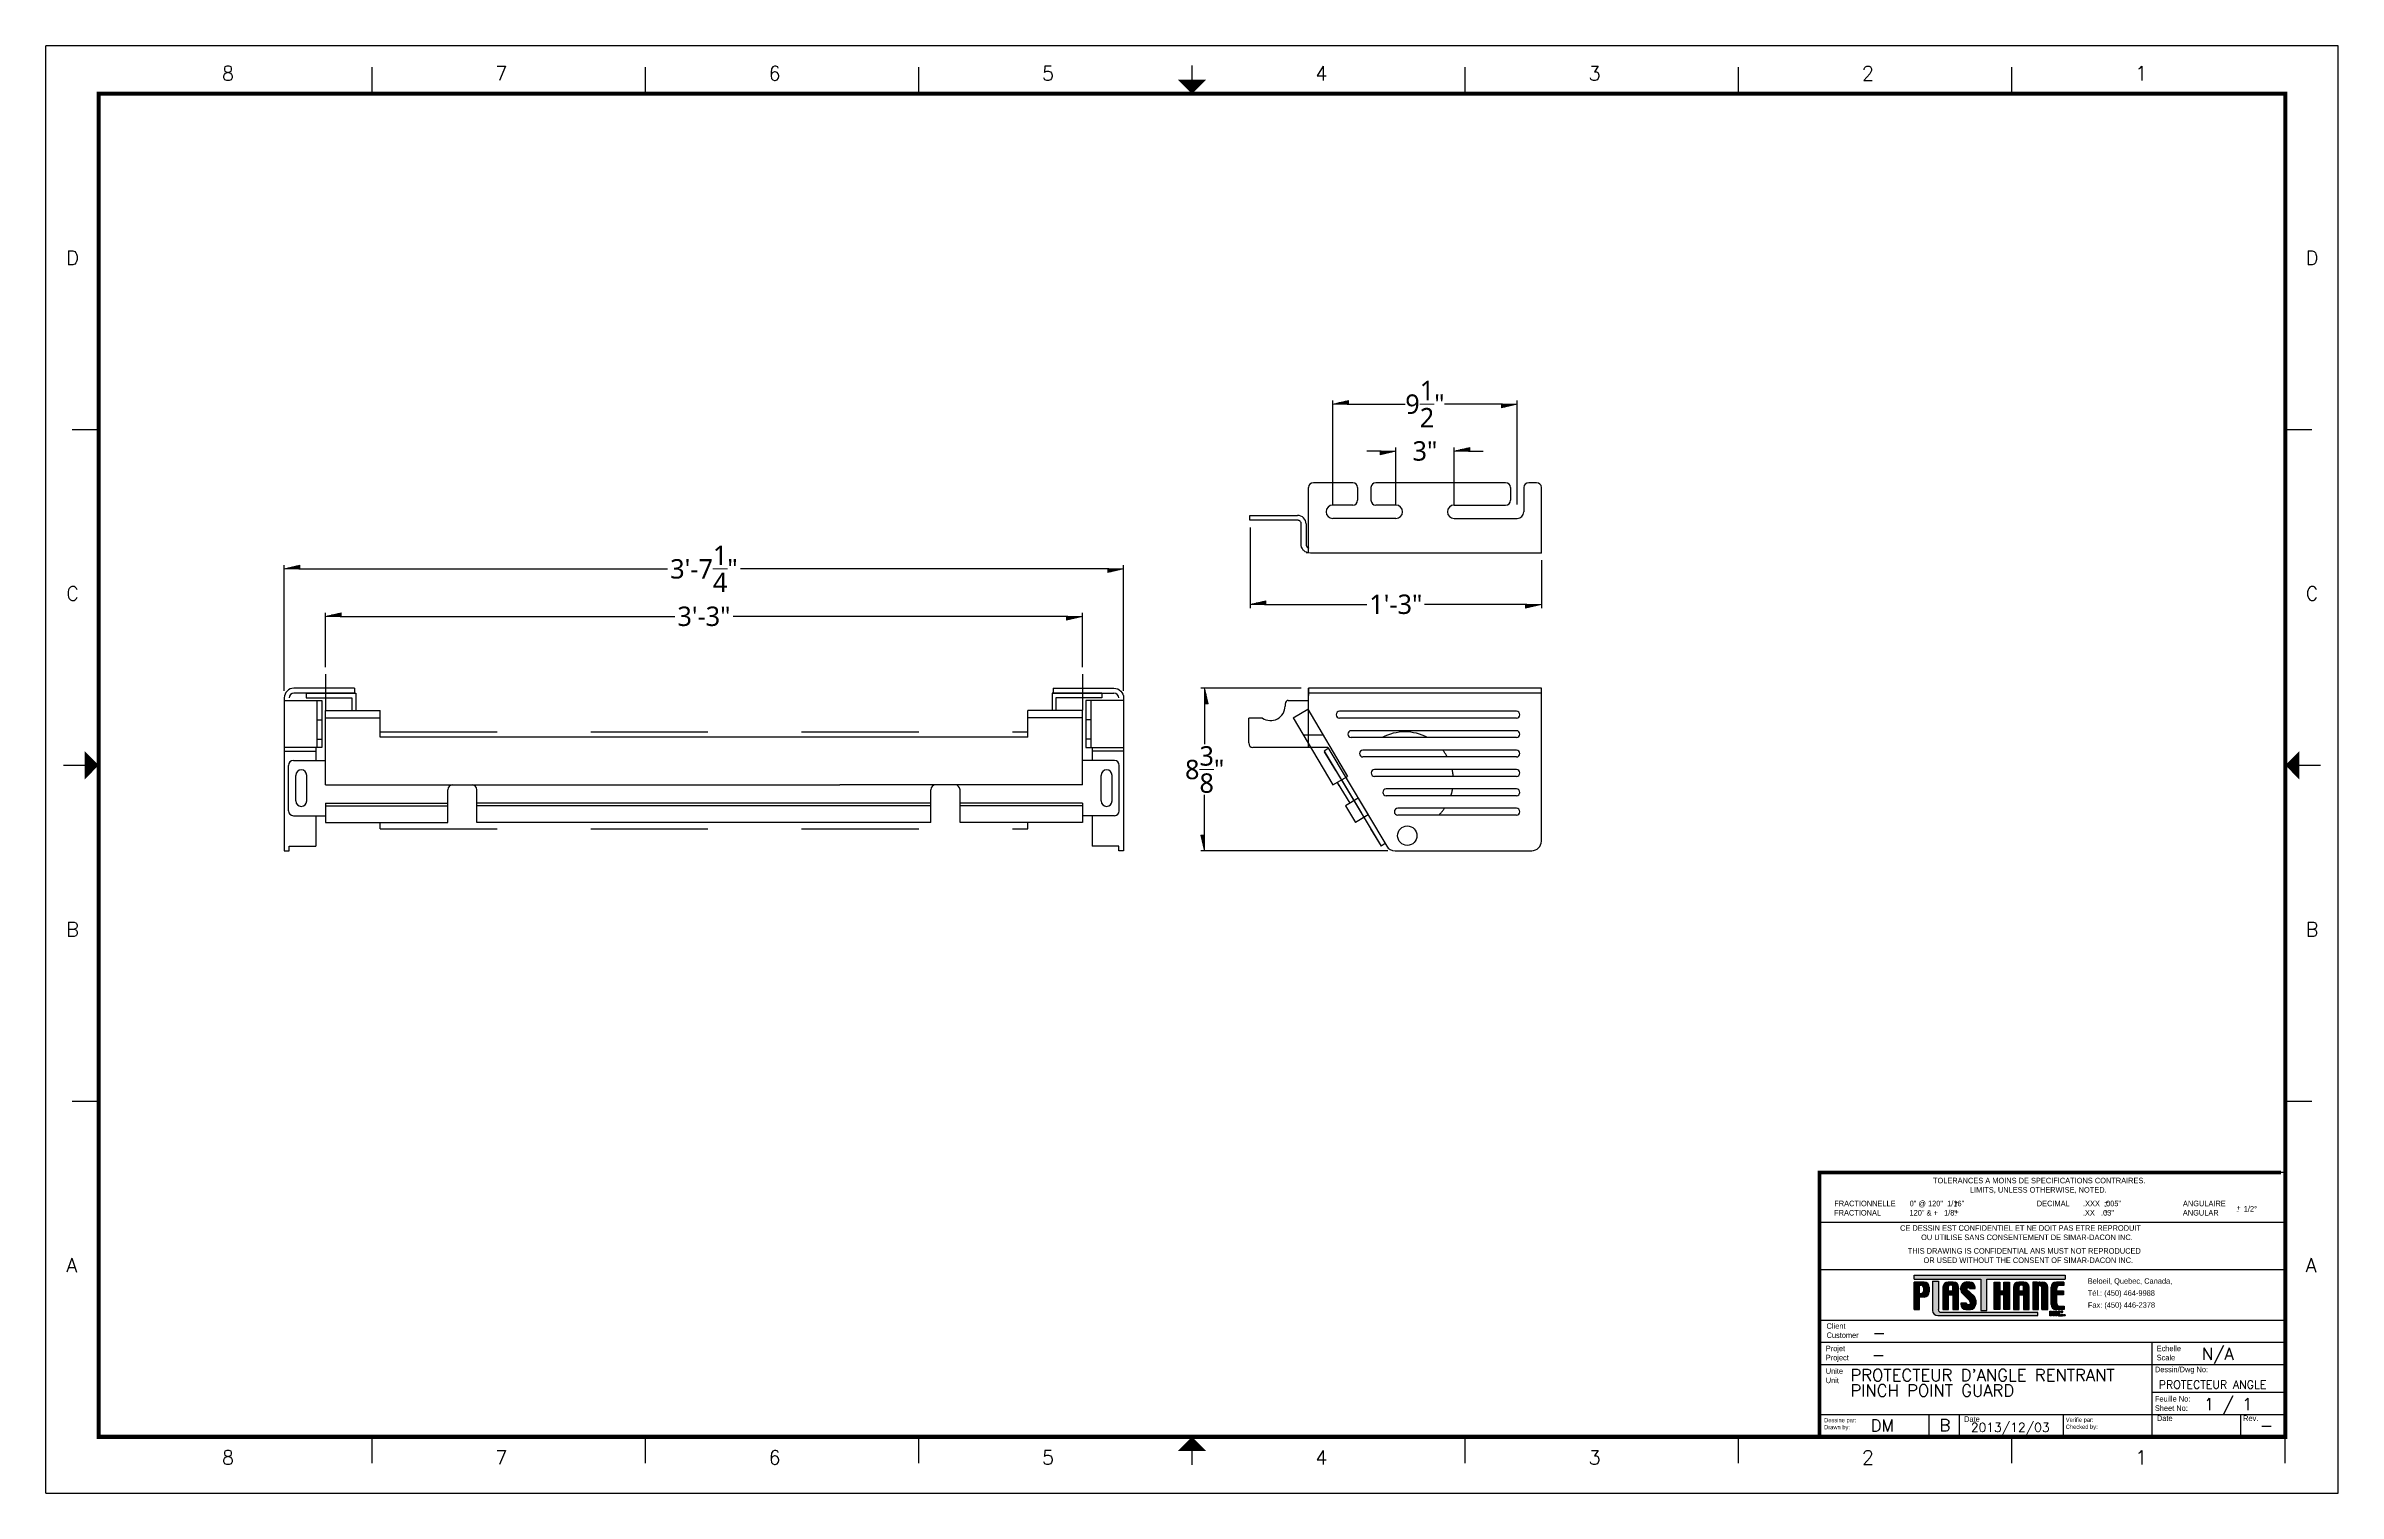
# Paper-space layout 'Layout1' of a CAD drawing. Extents: x 0 to 17, y 0 to 10.7.
# The model-space entities are those that its viewports show. They can reach past a viewport. Long polylines and large blocks are cut down to what shows.
import ezdxf

# ---------------------------------------------------------------- set-up
doc = ezdxf.new("R2010")
doc.units = 0
doc.header["$LTSCALE"] = 0.5
doc.header["$MEASUREMENT"] = 0
for name, pattern in [('ASVLTYPE', [0.75, 0.5, -0.25]), ('CENTER', [2, 1.25, -0.25, 0.25, -0.25]), ('HIDDEN', [0.375, 0.25, -0.125])]:
    doc.linetypes.add(name, pattern=pattern)
doc.layers.get('0').update_dxf_attribs({"linetype": 'CONTINUOUS'})
doc.layers.get('DEFPOINTS').update_dxf_attribs({"linetype": 'CONTINUOUS'})
doc.layers.add('AM_5', color=3, linetype='CONTINUOUS', lineweight=15)
for name, color, linetype in [('AXES', 1, 'CENTER'), ('CARTOUCHE', 2, 'CONTINUOUS'), ('VUES', 7, 'CONTINUOUS')]:
    doc.layers.add(name, color=color, linetype=linetype)
doc.layers.get('VUES').off()
doc.styles.add('CARTOUCHE', font='ROMANS.SHX', dxfattribs={"height": 0.1})
doc.styles.add('CARTOUCHE_2', font='ROMANS.SHX', dxfattribs={"height": 0.075})
doc.styles.add('pamphlet', font='segoeui.ttf', dxfattribs={"height": 1})
doc.styles.add('ROMANS', font='romans.shx')
doc.styles.add('STD1_1', font='stylu.ttf', dxfattribs={"height": 1})
doc.dimstyles.new('PAMPHLET$0', dxfattribs={"dimtxt": 1, "dimasz": 1.5, "dimexe": 0.1875, "dimexo": 0.375, "dimgap": 0.09375, "dimtad": 0, "dimtih": 1, "dimtoh": 1, "dimdec": 4, "dimzin": 0, "dimdsep": 46, "dimlunit": 4, "dimtxsty": 'pamphlet', "dimblk1": 'BFL', "dimblk2": 'BFL', "dimsah": 1, "dimcen": -0.09375, "dimadec": 0, "dimazin": 0, "dimtfac": 1, "dimtdec": 4, "dimtofl": 0, "dimtmove": 0, "dimatfit": 1, "dimldrblk": 'BFL', "dimfxl": 0, "dimtolj": 1, "dimtzin": 0, "dimarcsym": 0})

# ---------------------------------------------------------------- blocks, each defined once
blk = doc.blocks.new('CADRE_FORMAT_B')
at = {"layer": 'CARTOUCHE'}
for p, q in [((0, 0), (0, 10.735)), ((17, 10.735), (0, 10.735)), ((17, 0), (17, 10.735)), ((2.419, 10.38), (2.419, 10.576)), ((4.446, 10.38), (4.446, 10.576)), ((6.473, 10.38), (6.473, 10.576)), ((8.5, 10.38), (8.5, 10.576)), ((8.5, 10.38), (8.5, 10.576)), ((10.527, 10.38), (10.527, 10.576)), ((12.554, 10.38), (12.554, 10.576)), ((14.581, 10.38), (14.581, 10.576)), ((0.196, 7.889), (0.392, 7.889)), ((16.608, 7.889), (16.804, 7.889)), ((0.131, 5.399), (0.392, 5.399)), ((0.196, 5.399), (0.392, 5.399)), ((16.608, 5.399), (16.869, 5.399)), ((16.608, 5.399), (16.804, 5.399)), ((0.196, 2.908), (0.392, 2.908)), ((16.608, 2.908), (16.804, 2.908)), ((2.419, 0.222), (2.419, 0.418)), ((4.446, 0.222), (4.446, 0.418)), ((6.473, 0.222), (6.473, 0.418)), ((8.5, 0.222), (8.5, 0.418)), ((8.5, 0.222), (8.5, 0.418)), ((10.527, 0.222), (10.527, 0.418)), ((12.554, 0.222), (12.554, 0.418)), ((14.581, 0.222), (14.581, 0.418)), ((16.608, 0.222), (16.608, 0.418)), ((0, 0), (17, 0))]:
    blk.add_line(p, q, dxfattribs=at)
at = {"layer": 'CARTOUCHE', "const_width": 0.0105}
for points in [[(8.5, 10.589), (8.5, 10.484)], [(0.183, 5.399), (0.288, 5.399)], [(16.681, 5.43), (16.681, 5.43)], [(8.5, 0.209), (8.5, 0.313)]]:
    blk.add_lwpolyline(points, dxfattribs=at)
at = {"layer": 'CARTOUCHE', "const_width": 0.0312}
blk.add_lwpolyline([(16.608, 10.38), (0.392, 10.38), (0.392, 0.418), (16.608, 0.418)], close=True, dxfattribs=at)
at = {"layer": 'CARTOUCHE'}
for points in [[(8.395, 10.484), (8.605, 10.484), (8.5, 10.38)], [(0.288, 5.294), (0.288, 5.503), (0.392, 5.399)], [(16.712, 5.294), (16.712, 5.503), (16.608, 5.399)], [(8.395, 0.313), (8.605, 0.313), (8.5, 0.418)]]:
    blk.add_solid(points, dxfattribs=at)
at = {"layer": 'CARTOUCHE', "style": 'ROMANS'}
for s, p in [('8', (1.306, 10.478)), ('7', (3.333, 10.478)), ('6', (5.36, 10.478)), ('5', (7.387, 10.478)), ('4', (9.414, 10.478)), ('3', (11.441, 10.478)), ('2', (13.468, 10.478)), ('1', (15.495, 10.478)), ('D', (0.151, 9.11)), ('D', (16.759, 9.11)), ('C', (0.151, 6.62)), ('C', (16.759, 6.62)), ('B', (0.151, 4.129)), ('B', (16.759, 4.129)), ('A', (0.151, 1.639)), ('A', (16.759, 1.639)), ('8', (1.306, 0.212)), ('7', (3.333, 0.212)), ('6', (5.36, 0.212)), ('5', (7.387, 0.212)), ('4', (9.414, 0.212)), ('3', (11.441, 0.212)), ('2', (13.468, 0.212)), ('1', (15.495, 0.212))]:
    blk.add_text(s, height=0.105, dxfattribs=at).set_placement(p)
blk = doc.blocks.new('DESCRIPTIONDELACARTOUCHEFORMATB')
at = {"layer": 'CARTOUCHE'}
for tag, p, height, style in [('CLIENT', (-2.075, 0.195), 0.0891, 'CARTOUCHE'), ('PROJET', (-2.08, 0.03), 0.0891, 'CARTOUCHE'), ('ÉCHELLE', (0.368, 0.035), 0.0891, 'CARTOUCHE'), ('DESCRIPTION1', (-2.238, -0.122), 0.0891, 'CARTOUCHE'), ('DESCRIPTION2', (-2.238, -0.236), 0.0891, 'CARTOUCHE'), ('#DESSIN', (0.048, -0.178), 0.0891, 'CARTOUCHE'), ('DESCRIPTION3', (-2.237, -0.349), 0.0891, 'CARTOUCHE'), ('#FEUILLE', (0.384, -0.338), 0.0891, 'CARTOUCHE'), ('DESSINÉ', (-2.088, -0.496), 0.0891, 'CARTOUCHE'), ('FORMAT', (-1.578, -0.494), 0.0891, 'CARTOUCHE'), ('DATECONCEPTION', (-1.345, -0.498), 0.0668, 'CARTOUCHE_2'), ('VÉRIFIÉ_PAR', (-0.305, -0.493), 0.0891, 'CARTOUCHE'), ('DATEVÉRIFICATION', (0.193, -0.493), 0.0891, 'CARTOUCHE'), ('RÉVISION', (0.798, -0.493), 0.0891, 'CARTOUCHE')]:
    blk.add_attdef(tag, p, '', height=height, dxfattribs=dict(at, style=style))
blk = doc.blocks.new('BFL')
for p, q in [((0, 0), (-1.08, -0.25)), ((0, 0), (-1.08, 0)), ((-1.08, 0), (-1.08, -0.25)), ((-0.14, -0.03), (-1.08, -0.03)), ((-0.28, -0.07), (-1.08, -0.06)), ((-0.42, -0.1), (-1.08, -0.1)), ((-0.57, -0.13), (-1.08, -0.13)), ((-0.71, -0.16), (-1.08, -0.16)), ((-0.85, -0.2), (-1.08, -0.2)), ((-0.99, -0.23), (-1.08, -0.23))]:
    blk.add_line(p, q)
blk = doc.blocks.new('*D99')
at = {"layer": 'AM_5', "color": 0, "lineweight": -2, "ltscale": 0.75, "transparency": 16777216}
for p, q in [((150.46, 105.95), (150.46, 108.74)), ((189.46, 105.95), (189.46, 108.74)), ((151.21, 108.56), (168.46, 108.56)), ((188.71, 108.56), (171.46, 108.56))]:
    blk.add_line(p, q, dxfattribs=at)
at = {"layer": 'DEFPOINTS', "color": 0, "ltscale": 0.75, "transparency": 16777216}
for p in [(189.46, 108.56), (150.46, 105.58), (189.46, 105.58)]:
    blk.add_point(p, dxfattribs=at)
at = {"layer": 'AM_5', "color": 0, "lineweight": -2, "ltscale": 0.75, "transparency": 16777216, "xscale": 0.75, "yscale": 0.75, "zscale": 0.75, "rotation": 180}
blk.add_blockref('BFL', (150.46, 108.56), dxfattribs=at)
at = {"layer": 'AM_5', "color": 0, "lineweight": -2, "ltscale": 0.75, "transparency": 16777216, "xscale": 0.75, "yscale": 0.75, "zscale": 0.75}
blk.add_blockref('BFL', (189.46, 108.56), dxfattribs=at)
at = {"layer": 'AM_5', "color": 0, "ltscale": 0.75, "transparency": 16777216, "insert": (169.96, 108.56), "char_height": 1, "attachment_point": 5, "style": 'pamphlet'}
blk.add_mtext('\\A1;3\'-3"', dxfattribs=at)
blk = doc.blocks.new('*D100')
at = {"layer": 'AM_5', "color": 0, "lineweight": -2, "ltscale": 0.75, "transparency": 16777216}
for p, q in [((148.33, 104.73), (148.33, 111.2)), ((191.58, 104.73), (191.58, 111.2)), ((149.08, 111.01), (168.08, 111.01)), ((190.83, 111.01), (171.84, 111.01))]:
    blk.add_line(p, q, dxfattribs=at)
at = {"layer": 'DEFPOINTS', "color": 0, "ltscale": 0.75, "transparency": 16777216}
for p in [(148.33, 111.01), (148.33, 104.36), (191.58, 104.36)]:
    blk.add_point(p, dxfattribs=at)
at = {"layer": 'AM_5', "color": 0, "lineweight": -2, "ltscale": 0.75, "transparency": 16777216, "xscale": 0.75, "yscale": 0.75, "zscale": 0.75, "rotation": 180}
blk.add_blockref('BFL', (148.33, 111.01), dxfattribs=at)
at = {"layer": 'AM_5', "color": 0, "lineweight": -2, "ltscale": 0.75, "transparency": 16777216, "xscale": 0.75, "yscale": 0.75, "zscale": 0.75}
blk.add_blockref('BFL', (191.58, 111.01), dxfattribs=at)
at = {"layer": 'AM_5', "color": 0, "ltscale": 0.75, "transparency": 16777216, "insert": (169.96, 111.01), "char_height": 1, "attachment_point": 5, "style": 'pamphlet'}
blk.add_mtext('\\A1;3\'-7{\\H1.000000x;\\S1/4;}"', dxfattribs=at)
blk = doc.blocks.new('*D101')
at = {"layer": 'AM_5', "color": 0, "lineweight": -2, "ltscale": 0.75, "transparency": 16777216}
for p, q in [((200.74, 104.86), (195.57, 104.86)), ((195.76, 104.11), (195.76, 101.97)), ((195.76, 97.23), (195.76, 99.37)), ((205.2, 96.48), (195.57, 96.48))]:
    blk.add_line(p, q, dxfattribs=at)
at = {"layer": 'DEFPOINTS', "color": 0, "ltscale": 0.75, "transparency": 16777216}
for p in [(201.11, 104.86), (195.76, 96.48), (205.57, 96.48)]:
    blk.add_point(p, dxfattribs=at)
at = {"layer": 'AM_5', "color": 0, "lineweight": -2, "ltscale": 0.75, "transparency": 16777216, "xscale": 0.75, "yscale": 0.75, "zscale": 0.75}
for p, rotation in [((195.76, 104.86), 90), ((195.76, 96.48), 270)]:
    blk.add_blockref('BFL', p, dxfattribs=dict(at, rotation=rotation))
at = {"layer": 'AM_5', "color": 0, "ltscale": 0.75, "transparency": 16777216, "insert": (195.76, 100.67), "char_height": 1, "attachment_point": 5, "style": 'pamphlet'}
blk.add_mtext('\\A1;8{\\H1.000000x;\\S3/8;}"', dxfattribs=at)
blk = doc.blocks.new('*D102')
at = {"layer": 'AM_5', "color": 0, "lineweight": -2, "ltscale": 0.75, "transparency": 16777216}
for p, q in [((198.1, 113.14), (198.1, 108.99)), ((213.11, 111.45), (213.11, 108.99)), ((198.85, 109.18), (204.12, 109.18)), ((212.36, 109.18), (207.09, 109.18))]:
    blk.add_line(p, q, dxfattribs=at)
at = {"layer": 'DEFPOINTS', "color": 0, "ltscale": 0.75, "transparency": 16777216}
for p in [(198.1, 113.51), (213.11, 111.82), (213.11, 109.18)]:
    blk.add_point(p, dxfattribs=at)
at = {"layer": 'AM_5', "color": 0, "lineweight": -2, "ltscale": 0.75, "transparency": 16777216, "xscale": 0.75, "yscale": 0.75, "zscale": 0.75, "rotation": 180}
blk.add_blockref('BFL', (198.1, 109.18), dxfattribs=at)
at = {"layer": 'AM_5', "color": 0, "lineweight": -2, "ltscale": 0.75, "transparency": 16777216, "xscale": 0.75, "yscale": 0.75, "zscale": 0.75}
blk.add_blockref('BFL', (213.11, 109.18), dxfattribs=at)
at = {"layer": 'AM_5', "color": 0, "ltscale": 0.75, "transparency": 16777216, "insert": (205.61, 109.18), "char_height": 1, "attachment_point": 5, "style": 'pamphlet'}
blk.add_mtext('\\A1;1\'-3"', dxfattribs=at)
blk = doc.blocks.new('*D103')
at = {"layer": 'AM_5', "color": 0, "lineweight": -2, "ltscale": 0.75, "transparency": 16777216}
for p, q in [((202.36, 114.33), (202.36, 119.69)), ((203.11, 119.5), (206.1, 119.5)), ((211.11, 119.5), (208.12, 119.5)), ((211.86, 114.33), (211.86, 119.69))]:
    blk.add_line(p, q, dxfattribs=at)
at = {"layer": 'DEFPOINTS', "color": 0, "ltscale": 0.75, "transparency": 16777216}
for p in [(211.86, 119.5), (202.36, 113.95), (211.86, 113.95)]:
    blk.add_point(p, dxfattribs=at)
at = {"layer": 'AM_5', "color": 0, "lineweight": -2, "ltscale": 0.75, "transparency": 16777216, "xscale": 0.75, "yscale": 0.75, "zscale": 0.75, "rotation": 180}
blk.add_blockref('BFL', (202.36, 119.5), dxfattribs=at)
at = {"layer": 'AM_5', "color": 0, "lineweight": -2, "ltscale": 0.75, "transparency": 16777216, "xscale": 0.75, "yscale": 0.75, "zscale": 0.75}
blk.add_blockref('BFL', (211.86, 119.5), dxfattribs=at)
at = {"layer": 'AM_5', "color": 0, "ltscale": 0.75, "transparency": 16777216, "insert": (207.11, 119.5), "char_height": 1, "attachment_point": 5, "style": 'pamphlet'}
blk.add_mtext('\\A1;9{\\H1.000000x;\\S1/2;}"', dxfattribs=at)
blk = doc.blocks.new('*D104')
at = {"layer": 'AM_5', "color": 0, "lineweight": -2, "ltscale": 0.75, "transparency": 16777216}
for p, q in [((204.86, 117.08), (204.11, 117.08)), ((205.61, 114.33), (205.61, 117.27)), ((208.61, 114.33), (208.61, 117.27)), ((209.36, 117.08), (210.11, 117.08))]:
    blk.add_line(p, q, dxfattribs=at)
at = {"layer": 'DEFPOINTS', "color": 0, "ltscale": 0.75, "transparency": 16777216}
for p in [(208.61, 117.08), (205.61, 113.95), (208.61, 113.95)]:
    blk.add_point(p, dxfattribs=at)
at = {"layer": 'AM_5', "color": 0, "lineweight": -2, "ltscale": 0.75, "transparency": 16777216, "xscale": 0.75, "yscale": 0.75, "zscale": 0.75}
blk.add_blockref('BFL', (205.61, 117.08), dxfattribs=at)
at = {"layer": 'AM_5', "color": 0, "lineweight": -2, "ltscale": 0.75, "transparency": 16777216, "xscale": 0.75, "yscale": 0.75, "zscale": 0.75, "rotation": 180}
blk.add_blockref('BFL', (208.61, 117.08), dxfattribs=at)
at = {"layer": 'AM_5', "color": 0, "ltscale": 0.75, "transparency": 16777216, "insert": (207.11, 117.08), "char_height": 1, "attachment_point": 5, "style": 'pamphlet'}
blk.add_mtext('\\A1;3"', dxfattribs=at)

msp = doc.modelspace()

# ---------------------------------------------------------------- linework, layer by layer
for p, q in [((201.11336, 111.82579, 0), (201.11336, 115.20079, 0)), ((203.39461, 115.45079, 0), (201.36336, 115.45079, 0)), ((203.64461, 115.20079, 0), (203.64461, 114.54454, 0)), ((204.33211, 115.20079, 0), (204.33211, 114.54454, 0)), ((211.26961, 115.45079, 0), (204.58211, 115.45079, 0)), ((211.51961, 115.20079, 0), (211.51961, 114.54454, 0)), ((212.20711, 115.20079, 0), (212.20711, 113.95079, 0)), ((212.86336, 115.45079, 0), (212.45711, 115.45079, 0)), ((213.11336, 111.82579, 0), (213.11336, 115.20079, 0)), ((203.39461, 114.29454, 0), (202.36336, 114.29454, 0)), ((205.61336, 113.60704, 0), (202.36336, 113.60704, 0)), ((205.61336, 114.29454, 0), (204.58211, 114.29454, 0)), ((208.61336, 114.29454, 0), (211.26961, 114.29454, 0)), ((208.61336, 113.60704, 0), (211.86336, 113.60704, 0)), ((148.33474, 104.23304, 0), (150.27248, 104.23304, 0)), ((151.95974, 104.60804, 0), (148.83474, 104.60804, 0)), ((150.02248, 104.23304, 0), (150.02248, 101.80792, 0)), ((150.27248, 104.23304, 0), (150.27248, 101.80792, 0)), ((151.95974, 104.85804, 0), (151.95974, 104.60804, 0)), ((187.95974, 104.85804, 0), (187.95974, 104.60804, 0)), ((187.95974, 104.60804, 0), (191.08474, 104.60804, 0)), ((189.64701, 104.23304, 0), (189.64701, 101.80792, 0)), ((191.58474, 104.23304, 0), (189.64701, 104.23304, 0)), ((189.89701, 104.23304, 0), (189.89701, 101.80792, 0)), ((199.90669, 104.04036, 0.51139), (199.90669, 103.94189, 0.88576)), ((200.07154, 104.23304, 0.32187), (201.11336, 104.23304, -0.44288)), ((201.11336, 101.79593, 0), (201.11336, 104.85804, 0)), ((213.11336, 104.85804, 0), (201.11336, 104.85804, 0)), ((201.11336, 104.85804, 0), (201.11336, 104.48304, 0)), ((213.11336, 104.60804, 0), (201.11336, 104.60804, 0)), ((201.11336, 102.04593, 0), (201.11336, 104.33729, 0)), ((201.11336, 102.04593, 0), (201.11336, 104.33729, 0)), ((213.11336, 96.98304, 0), (213.11336, 104.85804, 0)), ((150.02248, 103.23746, 0), (150.27248, 103.23746, 0)), ((150.45852, 102.33767, 0), (150.45852, 103.7179, 0)), ((150.45852, 103.33767, 0), (153.27224, 103.33767, 0)), ((153.27224, 102.33767, 0), (153.27224, 103.7179, 0)), ((186.64724, 102.33767, 0), (186.64724, 103.7179, 0)), ((189.46097, 103.33767, 0), (186.64724, 103.33767, 0)), ((189.46097, 102.33767, 0), (189.46097, 103.7179, 0)), ((189.89701, 103.23746, 0), (189.64701, 103.23746, 0)), ((198.03499, 102.04593, 0), (198.03499, 103.32165, 0.596)), ((198.73502, 103.32165, 0), (198.03499, 103.32165, 0)), ((200.32583, 103.33767, 0), (202.36287, 99.87432, 0)), ((201.08005, 103.78127, 0), (203.11709, 100.31793, 0)), ((211.82333, 103.66908, 0), (202.71441, 103.66908, 0)), ((211.82333, 103.31752, 0), (202.71441, 103.31752, 0)), ((149.95974, 101.80792, 0), (148.33474, 101.80792, 0)), ((148.33474, 101.62042, 0), (149.95974, 101.62042, 0)), ((150.27248, 101.80792, 0), (148.58474, 101.80792, 0)), ((149.95974, 101.80792, 0), (149.95974, 101.13017, 0)), ((150.45852, 99.87432, 0), (150.45852, 102.33767, 0)), ((186.64724, 102.33767, 0), (153.27224, 102.33767, 0)), ((189.46097, 99.87432, 0), (189.46097, 102.33767, 0)), ((189.64701, 101.80792, 0), (191.33474, 101.80792, 0)), ((189.95974, 101.80792, 0), (189.95974, 101.13017, 0)), ((189.95974, 101.80792, 0), (191.58474, 101.80792, 0)), ((191.58474, 101.62042, 0), (189.95974, 101.62042, 0)), ((202.10968, 101.79593, -0.14804), (198.23644, 101.79593, -0.14804)), ((202.13035, 101.749, 0), (201.91595, 101.62042, 0)), ((201.91595, 101.62042, 0), (204.85116, 96.72589, 0)), ((202.10968, 101.79593, -0.14804), (205.14267, 96.72589)), ((211.82333, 102.66908, 0), (203.3141, 102.66908, 0)), ((211.82333, 102.31752, 0), (203.3141, 102.31752, 0)), ((211.82333, 101.66908, 0), (203.91379, 101.66908, 0)), ((148.55527, 98.53979, 0), (148.55527, 100.88017, 0)), ((191.36422, 98.53979, 0), (191.36422, 100.88017, 0)), ((202.18277, 101.1693, 0), (202.90057, 99.98021, 0)), ((211.82333, 101.31752, 0), (203.91379, 101.31752, 0)), ((211.82333, 100.66908, 0), (204.51348, 100.66908, 0)), ((148.92849, 99.05102, -2.20459), (148.92849, 100.36895, -2.20459)), ((149.49099, 99.05102, -2.20459), (149.49099, 100.36895, -2.20459)), ((157.01455, 99.87432, 0), (158.01455, 99.87432, 0)), ((182.90494, 99.87432, 0), (181.90494, 99.87432, 0)), ((190.42849, 99.05102, -2.20459), (190.42849, 100.36895, -2.20459)), ((190.99099, 99.05102, -2.20459), (190.99099, 100.36895, -2.20459)), ((202.36287, 99.87432, 0), (203.11709, 100.31793, 0)), ((202.58823, 100.00686, 0), (202.68301, 99.84916, 0)), ((202.5886, 100.00709, 0), (203.235, 98.93246, 0)), ((202.80648, 100.13524, 0), (203.84018, 98.42146, 0)), ((211.82333, 100.31752, 0), (204.51348, 100.31752, 0)), ((211.82333, 99.66908, 0), (205.11317, 99.66908, 0)), ((211.82333, 99.31752, 0), (205.11317, 99.31752, 0)), ((149.95974, 98.28979, 0), (149.95974, 96.72589, 0)), ((189.95974, 98.28979, 0), (189.95974, 96.72589, 0)), ((203.66341, 99.19015, 0), (203.02072, 98.80357, 0)), ((203.02072, 98.80357, 0), (203.53624, 97.94669, 0)), ((204.17893, 98.33328, 0), (203.53624, 97.94669, 0)), ((203.66341, 99.19015, 0), (204.17893, 98.33328, 0)), ((203.96468, 98.20445, 0), (203.75046, 98.07557, 0)), ((211.82333, 98.66908, 0), (205.71287, 98.66908, 0)), ((211.82333, 98.31752, 0), (205.71287, 98.31752, 0)), ((150.45852, 97.94669, 0), (156.76455, 97.94669, 0)), ((181.65494, 97.94669, 0), (158.26455, 97.94669, 0)), ((189.46097, 97.94669, 0), (183.15494, 97.94669, 0)), ((148.33474, 96.48304, 0), (148.58474, 96.48304, 0)), ((148.58474, 96.72589, 0), (149.95974, 96.72589, 0)), ((191.33474, 96.72589, 0), (189.95974, 96.72589, 0)), ((191.58474, 96.48304, 0), (191.33474, 96.48304, 0)), ((205.57147, 96.48304, 0), (212.61336, 96.48304, 0))]:
    msp.add_line(p, q)
at = {"lineweight": 30}
for p, q in [((198.09749, 113.51329, 0.20774), (198.09749, 113.76329, 0.20774)), ((198.09749, 113.76329, 0.20774), (200.55086, 113.76329, 0.17307)), ((150.45852, 103.7179, 0), (153.27224, 103.7179, 0)), ((189.46097, 103.7179, 0), (186.64724, 103.7179, 0)), ((200.32583, 103.33767, 0), (201.08005, 103.78127, 0)), ((202.51198, 100.61895, -2.20459), (201.93353, 101.58164, -0.55512)), ((148.80527, 101.13017, 0), (150.45852, 101.13017, 0)), ((191.11422, 101.13017, 0), (189.46097, 101.13017, 0)), ((150.45852, 99.87432, 0), (176.96474, 99.87432, 0)), ((156.76455, 97.94669, 0), (156.76455, 99.62432, 0)), ((158.26455, 97.94669, 0), (158.26455, 99.62432, 0)), ((189.46097, 99.87432, 0), (176.96474, 99.87432, 0)), ((181.65494, 97.94669, 0), (181.65494, 99.62432, 0)), ((183.15494, 97.94669, 0), (183.15494, 99.62432, 0)), ((148.80527, 98.28979, 0), (150.45852, 98.28979, 0)), ((150.45852, 98.93246, 0), (150.45852, 97.94669, 0)), ((150.45852, 98.93246, 0), (156.76455, 98.93246, 0)), ((150.45852, 98.80357, 0), (156.76455, 98.80357, 0)), ((181.65494, 98.93246, 0), (158.26455, 98.93246, 0)), ((181.65494, 98.80357, 0), (158.26455, 98.80357, 0)), ((189.46097, 98.93246, 0), (183.15494, 98.93246, 0)), ((189.46097, 98.80357, 0), (183.15494, 98.80357, 0)), ((189.46097, 98.93246, 0), (189.46097, 97.94669, 0)), ((191.11422, 98.28979, 0), (189.46097, 98.28979, 0)), ((150.45852, 97.94669, 0), (156.76455, 97.94669, 0)), ((181.65494, 97.94669, 0), (158.26455, 97.94669, 0)), ((189.46097, 97.94669, 0), (183.15494, 97.94669, 0)), ((204.31461, 97.61886, -2.20459), (204.85116, 96.72589, 0)), ((148.58474, 96.48304, 0), (148.58474, 96.72589, 0)), ((191.33474, 96.48304, 0), (191.33474, 96.72589, 0))]:
    msp.add_line(p, q, dxfattribs=at)
at = {"color": 252, "linetype": 'HIDDEN'}
for p, q in [((149.45974, 104.60804, 0), (152.02224, 104.60804, 0)), ((149.45974, 104.60804, 0), (149.45974, 104.35804, 0)), ((149.45974, 104.35804, 0), (151.824, 104.35804, 0)), ((152.02224, 104.60804, 0), (152.02224, 103.7179, 0)), ((187.89724, 104.60804, 0), (187.89724, 103.7179, 0)), ((190.45974, 104.60804, 0), (187.89724, 104.60804, 0)), ((188.09548, 104.35804, 0), (188.09548, 103.7179, 0)), ((190.45974, 104.35804, 0), (188.09548, 104.35804, 0)), ((190.45974, 104.60804, 0), (190.45974, 104.35804, 0)), ((153.27224, 102.60804, 0), (186.64724, 102.60804, 0)), ((153.27224, 97.60804, 0), (153.27224, 97.94669, 0)), ((153.27224, 97.60804, 0), (186.64724, 97.60804, 0)), ((186.64724, 97.60804, 0), (186.64724, 97.94669, 0))]:
    msp.add_line(p, q, dxfattribs=at)
at = {"linetype": 'HIDDEN'}
for p, q in [((151.824, 104.35804, 0), (151.824, 103.7179, 0)), ((150.02248, 102.23746, 0), (150.27248, 102.23746, 0)), ((189.89701, 102.23746, 0), (189.64701, 102.23746, 0)), ((205.06556, 96.85446, 0), (204.85116, 96.72589, 0))]:
    msp.add_line(p, q, dxfattribs=at)
at = {"linetype": 'ASVLTYPE'}
msp.add_line((200.84194, 102.46019, 0), (201.8569, 102.46047, 0), dxfattribs=at)
at = {"elevation": 0}
for points in [[(151.95974, 104.85804), (148.83474, 104.85804, 0.414213562), (148.33474, 104.35804), (148.33474, 96.48304)], [(187.95974, 104.85804), (191.08474, 104.85804, -0.414213562), (191.58474, 104.35804), (191.58474, 96.48304)]]:
    msp.add_lwpolyline(points, format="xyb", dxfattribs=at)
msp.add_circle((206.20203, 97.25948, 0), 0.5)
for centre, radius, start, end in [((201.36336, 115.20079, 0), 0.25, 90, 180), ((203.39461, 115.20079, 0), 0.25, 0, 90), ((204.58211, 115.20079, 0), 0.25, 90, 180), ((211.26961, 115.20079, 0), 0.25, 0, 90), ((212.45711, 115.20079, 0), 0.25, 90, 180), ((212.86336, 115.20079, 0), 0.25, 0, 90), ((202.36336, 113.95079, 0), 0.34375, 90, 270), ((203.39461, 114.54454, 0), 0.25, 270, 0), ((204.58211, 114.54454, 0), 0.25, 180, 270), ((205.61336, 113.95079, 0), 0.34375, 270, 90), ((208.61336, 113.95079, 0), 0.34375, 90, 270), ((211.26961, 114.54454, 0), 0.25, 270, 0), ((211.86336, 113.95079, 0), 0.34375, 270, 0), ((148.83474, 104.35804, 0), 0.25, 90, 180), ((191.08474, 104.35804, 0), 0.25, 0, 90), ((199.15669, 103.94189, 0.88576), 0.75, 235.7901266, 0), ((202.71441, 103.4933, 0), 0.17578, 90, 270), ((211.82333, 103.4933, 0), 0.17578, 270, 90), ((203.3141, 102.4933, 0), 0.17578, 90, 270), ((203.91379, 101.4933, 0), 0.17578, 90, 270), ((211.82333, 102.4933, 0), 0.17578, 270, 90), ((211.82333, 101.4933, 0), 0.17578, 270, 90), ((148.80527, 100.88017, 0), 0.25, 90, 180), ((149.20974, 100.36895, -2.20459), 0.28125, 360, 180), ((190.70974, 100.36895, -2.20459), 0.28125, 0, 180), ((191.11422, 100.88017, 0), 0.25, 0, 90), ((204.51348, 100.4933, 0), 0.17578, 90, 270), ((211.82333, 100.4933, 0), 0.17578, 270, 90), ((205.11317, 99.4933, 0), 0.17578, 90, 270), ((211.82333, 99.4933, 0), 0.17578, 270, 90), ((148.80527, 98.53979, 0), 0.25, 180, 270), ((149.20974, 99.05102, -2.20459), 0.28125, 180, 0), ((190.70974, 99.05102, -2.20459), 0.28125, 180, 360), ((191.11422, 98.53979, 0), 0.25, 270, 0), ((205.71287, 98.4933, 0), 0.17578, 90, 270), ((211.82333, 98.4933, 0), 0.17578, 270, 90), ((212.61336, 96.98304, 0), 0.5, 270, 0), ((205.57147, 96.98304), 0.5, 210.9507509, 270)]:
    msp.add_arc(centre, radius, start, end)
at = {"lineweight": 30}
for centre, radius, start, end in [((200.55086, 113.32579, 0.14399), 0.4375, 0, 90), ((157.01455, 99.62432, 0), 0.25, 90, 180), ((158.01455, 99.62432, 0), 0.25, 360, 90), ((181.90494, 99.62432, 0), 0.25, 90, 180), ((182.90494, 99.62432, 0), 0.25, 0, 90)]:
    msp.add_arc(centre, radius, start, end, dxfattribs=at)
at = {"extrusion": (0.568835, 0.275534, 0.774924)}
msp.add_arc((6.35553, -174.45324, 142.77686), 0.25, 339.4258914, 57.9917156, dxfattribs=at)
at = {"extrusion": (0.592165, 1.11085e-12, 0.805817)}
msp.add_arc((102.04593, -159.82995, 117.26933), 0.25, 90, 180, dxfattribs=at)
msp.add_arc((102.04593, -159.82995, 117.26933), 0.25, 90, 180, dxfattribs=at)
at = {"color": 252, "linetype": 'HIDDEN'}
for start, end in [(62.1032514, 117.8967486), (28.9333698, 38.639423), (4.8065742, 12.9686088), (341.566256, 349.8874237), (314.2577282, 324.8595425)]:
    msp.add_arc((206.07921, 100.10804, 0), 2.5, start, end, dxfattribs=at)
at = {"lineweight": 30}
for points, weights, knots in [([(213.11336, 111.82466, 0), (208.24913, 111.82466, 0.0027), (201.17586, 111.82466, 0.0027), (200.73838, 111.82458, 0.00366), (200.73837, 112.26015, 0.04454), (200.73837, 112.79297, 0.09426), (200.73836, 113.32579, 0.14399), (200.73836, 113.51329, 0.14399), (200.55086, 113.51329, 0.14399), (199.29292, 113.51329, 0.17586), (198.09749, 113.51329, 0.20774)], [1, 1, 1, 0.70711659994, 1, 1, 1, 0.707106781187, 1, 1, 1], [0, 0, 0, 1, 1, 2.570768555, 2.570768555, 3.570768555, 3.570768555, 5.141564882, 5.141564882, 6.141564882, 6.141564882, 6.141564882]), ([(200.98836, 113.3258, 0.14399), (200.98837, 112.793, 0.09399), (200.98837, 112.26021, 0.04399), (200.98837, 112.12821, 0.0316), (201.11336, 112.08423, 0.0272)], [1, 1, 1, 0.773474342631, 0.897353477312], [0, 0, 0, 1, 1, 2.214884078, 2.214884078, 2.214884078])]:
    msp.add_rational_spline(points, weights, degree=2, knots=knots, dxfattribs=at)
at = {"layer": 'AXES'}
for p, q in [((150.45974, 105.57602, 0), (150.45974, 103.73304, 0)), ((189.45974, 105.57602, 0), (189.45974, 103.73304, 0))]:
    msp.add_line(p, q, dxfattribs=at)

# ---------------------------------------------------------------- dimensions: what is measured, and where the dimension line sits
at = {"layer": 'AM_5', "color": 0, "ltscale": 0.75}
for base, p1, p2, picture, middle in [((211.86336, 119.50151), (202.36336, 113.95079), (211.86336, 113.95079), '*D103', (207.11336, 119.50151)), ((208.61336, 117.08303), (205.61336, 113.95079), (208.61336, 113.95079), '*D104', (207.11336, 117.08303)), ((213.11336, 109.18071), (198.09749, 113.51329), (213.11336, 111.82466), '*D102', (205.60542, 109.18071)), ((148.33474, 111.0141), (191.58474, 104.35804), (148.33474, 104.35804), '*D100', (169.95974, 111.0141)), ((189.45974, 108.55642), (150.45974, 105.57602), (189.45974, 105.57602), '*D99', (169.95974, 108.55642))]:
    dim = msp.add_linear_dim(base=base, p1=p1, p2=p2, dimstyle='PAMPHLET$0', override={"dimasz": 0.75}, dxfattribs=at)
    dim.commit()
    dim.dimension.update_dxf_attribs({"geometry": picture, "text_midpoint": middle})
dim = msp.add_linear_dim(base=(195.75743, 96.48304), p1=(201.11336, 104.85804), p2=(205.57147, 96.48304), angle=90, dimstyle='PAMPHLET$0', override={"dimasz": 0.75}, dxfattribs=at)
dim.commit()
dim.dimension.update_dxf_attribs({"geometry": '*D101', "text_midpoint": (195.75743, 100.67054)})

psp = doc.layouts.get("Layout1")

# ---------------------------------------------------------------- hatches: boundary and pattern name
for points in [[(13.856, 1.587), (14.351, 1.587), (14.351, 1.356), (14.395, 1.356), (14.395, 1.587), (14.975, 1.587), (14.975, 1.618), (13.856, 1.618)], [(14.491, 1.361), (14.491, 1.472), (14.521, 1.472), (14.521, 1.361), (14.563, 1.361), (14.563, 1.566), (14.521, 1.566), (14.521, 1.5), (14.491, 1.5), (14.491, 1.566), (14.449, 1.566), (14.449, 1.361)]]:
    psp.add_hatch(color=2).paths.add_polyline_path(points)
h = psp.add_hatch(color=2)
edge = h.paths.add_edge_path()
edge.add_arc((13.929, 1.527), 0.0391, 0, 90)
edge.add_line((13.929, 1.566), (13.856, 1.566))
edge.add_line((13.856, 1.566), (13.856, 1.362))
edge.add_line((13.856, 1.362), (13.895, 1.362))
edge.add_line((13.895, 1.362), (13.895, 1.455))
edge.add_line((13.895, 1.455), (13.929, 1.455))
edge.add_arc((13.929, 1.494), 0.0391, 270, 360)
edge.add_line((13.968, 1.494), (13.968, 1.527))
edge = h.paths.add_edge_path(flags=16)
edge.add_line((13.895, 1.48), (13.895, 1.542))
edge.add_line((13.895, 1.542), (13.905, 1.542))
edge.add_arc((13.905, 1.52), 0.0215, 0, 90, ccw=False)
edge.add_line((13.926, 1.52), (13.926, 1.502))
edge.add_arc((13.905, 1.502), 0.0215, -90, 0, ccw=False)
edge.add_line((13.905, 1.48), (13.895, 1.48))
h = psp.add_hatch(color=2)
edge = h.paths.add_edge_path()
edge.add_line((14.774, 1.341), (14.054, 1.341))
edge.add_arc((14.054, 1.361), 0.0195, 180, 270, ccw=False)
edge.add_line((14.035, 1.361), (14.035, 1.572))
edge.add_line((14.035, 1.572), (13.992, 1.572))
edge.add_line((13.992, 1.572), (13.992, 1.356))
edge.add_arc((14.031, 1.356), 0.0391, 180, 270)
edge.add_line((14.031, 1.317), (14.774, 1.317))
edge.add_line((14.774, 1.317), (14.774, 1.341))
h = psp.add_hatch(color=2)
edge = h.paths.add_edge_path()
edge.add_line((14.146, 1.566), (14.108, 1.566))
edge.add_arc((14.108, 1.527), 0.0391, 90, 180)
edge.add_line((14.068, 1.527), (14.068, 1.361))
edge.add_line((14.068, 1.361), (14.111, 1.361))
edge.add_line((14.111, 1.361), (14.111, 1.472))
edge.add_line((14.111, 1.472), (14.142, 1.472))
edge.add_line((14.142, 1.472), (14.142, 1.361))
edge.add_line((14.142, 1.361), (14.185, 1.361))
edge.add_line((14.185, 1.361), (14.185, 1.527))
edge.add_arc((14.146, 1.527), 0.0391, 0, 90)
edge = h.paths.add_edge_path(flags=16)
edge.add_line((14.111, 1.5), (14.111, 1.534))
edge.add_arc((14.119, 1.534), 0.00781, 90, 180, ccw=False)
edge.add_line((14.119, 1.542), (14.134, 1.542))
edge.add_arc((14.134, 1.534), 0.00781, 0, 90, ccw=False)
edge.add_line((14.142, 1.534), (14.142, 1.5))
edge.add_line((14.142, 1.5), (14.111, 1.5))
h = psp.add_hatch(color=2)
edge = h.paths.add_edge_path()
edge.add_line((14.266, 1.518), (14.308, 1.518))
edge.add_line((14.308, 1.518), (14.308, 1.527))
edge.add_arc((14.268, 1.527), 0.0391, 0, 90)
edge.add_line((14.268, 1.566), (14.247, 1.566))
edge.add_arc((14.247, 1.52), 0.0469, 90, 180)
edge.add_line((14.2, 1.52), (14.2, 1.514))
edge.add_arc((14.247, 1.514), 0.0469, 180, 224.6603)
edge.add_line((14.213, 1.481), (14.265, 1.429))
edge.add_arc((14.251, 1.416), 0.0195, 0, 44.6603, ccw=False)
edge.add_line((14.27, 1.416), (14.27, 1.403))
edge.add_arc((14.256, 1.403), 0.0139, -180, 0, ccw=False)
edge.add_line((14.243, 1.403), (14.243, 1.41))
edge.add_line((14.243, 1.41), (14.201, 1.41))
edge.add_line((14.201, 1.41), (14.201, 1.401))
edge.add_arc((14.24, 1.401), 0.0391, 180, 270)
edge.add_line((14.24, 1.362), (14.273, 1.362))
edge.add_arc((14.273, 1.401), 0.0391, 270, 360)
edge.add_line((14.312, 1.401), (14.312, 1.432))
edge.add_arc((14.273, 1.432), 0.0391, 0, 46.6435)
edge.add_line((14.3, 1.46), (14.244, 1.513))
edge.add_arc((14.253, 1.523), 0.0132, 0, 226.6435, ccw=False)
edge.add_line((14.266, 1.523), (14.266, 1.518))
h = psp.add_hatch(color=2)
edge = h.paths.add_edge_path()
edge.add_line((14.666, 1.472), (14.666, 1.361))
edge.add_line((14.666, 1.361), (14.708, 1.361))
edge.add_line((14.708, 1.361), (14.708, 1.527))
edge.add_arc((14.669, 1.527), 0.0391, 0, 90)
edge.add_line((14.669, 1.566), (14.631, 1.566))
edge.add_arc((14.631, 1.527), 0.0391, 90, 180)
edge.add_line((14.592, 1.527), (14.592, 1.361))
edge.add_line((14.592, 1.361), (14.634, 1.361))
edge.add_line((14.634, 1.361), (14.634, 1.472))
edge.add_line((14.634, 1.472), (14.666, 1.472))
edge = h.paths.add_edge_path(flags=16)
edge.add_arc((14.642, 1.534), 0.00781, 90, 180, ccw=False)
edge.add_line((14.642, 1.542), (14.658, 1.542))
edge.add_arc((14.658, 1.534), 0.00781, 0, 90, ccw=False)
edge.add_line((14.666, 1.534), (14.666, 1.5))
edge.add_line((14.666, 1.5), (14.634, 1.5))
edge.add_line((14.634, 1.5), (14.634, 1.534))
h = psp.add_hatch(color=2)
edge = h.paths.add_edge_path()
edge.add_arc((14.784, 1.52), 0.0195, 0, 90, ccw=False)
edge.add_line((14.803, 1.52), (14.803, 1.361))
edge.add_line((14.803, 1.361), (14.847, 1.361))
edge.add_line((14.847, 1.361), (14.847, 1.527))
edge.add_arc((14.808, 1.527), 0.0391, 0, 90)
edge.add_line((14.808, 1.566), (14.785, 1.566))
edge.add_arc((14.785, 1.559), 0.00781, 90, 180)
edge.add_line((14.777, 1.559), (14.777, 1.558))
edge.add_line((14.777, 1.558), (14.77, 1.558))
edge.add_line((14.77, 1.558), (14.77, 1.566))
edge.add_line((14.77, 1.566), (14.735, 1.566))
edge.add_line((14.735, 1.566), (14.735, 1.361))
edge.add_line((14.735, 1.361), (14.778, 1.361))
edge.add_line((14.778, 1.361), (14.778, 1.54))
edge.add_line((14.778, 1.54), (14.784, 1.54))
h = psp.add_hatch(color=2)
edge = h.paths.add_edge_path()
edge.add_line((14.962, 1.471), (14.962, 1.5))
edge.add_line((14.962, 1.5), (14.912, 1.5))
edge.add_line((14.912, 1.5), (14.912, 1.521))
edge.add_arc((14.932, 1.521), 0.0195, 90, 180, ccw=False)
edge.add_line((14.932, 1.541), (14.965, 1.541))
edge.add_line((14.965, 1.541), (14.965, 1.566))
edge.add_line((14.965, 1.566), (14.91, 1.566))
edge.add_arc((14.91, 1.527), 0.0391, 90, 180)
edge.add_line((14.87, 1.527), (14.87, 1.4))
edge.add_arc((14.91, 1.4), 0.0391, 180, 270)
edge.add_line((14.91, 1.361), (14.969, 1.361))
edge.add_line((14.969, 1.361), (14.969, 1.387))
edge.add_line((14.969, 1.387), (14.932, 1.387))
edge.add_arc((14.932, 1.406), 0.0195, 180, 270, ccw=False)
edge.add_line((14.912, 1.406), (14.912, 1.471))
edge.add_line((14.912, 1.471), (14.962, 1.471))
h = psp.add_hatch(color=2)
edge = h.paths.add_edge_path()
edge.add_line((14.873, 1.35), (14.863, 1.35))
edge.add_arc((14.863, 1.348), 0.00195, 90, 180)
edge.add_line((14.861, 1.348), (14.861, 1.318))
edge.add_arc((14.863, 1.318), 0.00195, 180, 270)
edge.add_line((14.863, 1.316), (14.873, 1.316))
edge.add_arc((14.873, 1.318), 0.00195, 270, 360)
edge.add_line((14.875, 1.318), (14.875, 1.348))
edge.add_arc((14.873, 1.348), 0.00195, 360, 450)
h = psp.add_hatch(color=2)
edge = h.paths.add_edge_path()
edge.add_line((14.899, 1.345), (14.901, 1.345))
edge.add_arc((14.901, 1.343), 0.00195, 0, 90, ccw=False)
edge.add_line((14.903, 1.343), (14.903, 1.318))
edge.add_arc((14.905, 1.318), 0.00195, 180, 270)
edge.add_line((14.905, 1.316), (14.915, 1.316))
edge.add_arc((14.915, 1.318), 0.00195, 270, 360)
edge.add_line((14.917, 1.318), (14.917, 1.348))
edge.add_arc((14.915, 1.348), 0.00195, 360, 450)
edge.add_line((14.915, 1.35), (14.885, 1.35))
edge.add_arc((14.885, 1.348), 0.00195, 90, 180)
edge.add_line((14.883, 1.348), (14.883, 1.318))
edge.add_arc((14.885, 1.318), 0.00195, 180, 270)
edge.add_line((14.885, 1.316), (14.895, 1.316))
edge.add_arc((14.895, 1.318), 0.00195, 270, 360)
edge.add_line((14.897, 1.318), (14.897, 1.343))
edge.add_arc((14.899, 1.343), 0.00195, 90, 180, ccw=False)
h = psp.add_hatch(color=2)
edge = h.paths.add_edge_path()
edge.add_line((14.925, 1.316), (14.956, 1.316))
edge.add_arc((14.956, 1.318), 0.00195, 270, 360)
edge.add_line((14.958, 1.318), (14.958, 1.322))
edge.add_arc((14.956, 1.322), 0.00195, 0, 90)
edge.add_line((14.956, 1.324), (14.945, 1.324))
edge.add_arc((14.945, 1.322), 0.00198, 90.3019, 172.9946)
edge.add_arc((14.941, 1.322), 0.00195, -90, 0, ccw=False)
edge.add_line((14.941, 1.32), (14.939, 1.32))
edge.add_arc((14.939, 1.322), 0.00195, 180, 270, ccw=False)
edge.add_line((14.937, 1.322), (14.937, 1.343))
edge.add_arc((14.939, 1.343), 0.00195, 90, 180, ccw=False)
edge.add_line((14.939, 1.345), (14.941, 1.345))
edge.add_arc((14.941, 1.343), 0.00195, 0, 90, ccw=False)
edge.add_arc((14.945, 1.344), 0.00198, 187.0054, 269.6981)
edge.add_line((14.945, 1.342), (14.956, 1.342))
edge.add_arc((14.956, 1.344), 0.00195, 270, 360)
edge.add_line((14.958, 1.344), (14.958, 1.348))
edge.add_arc((14.956, 1.348), 0.00195, 0, 90)
edge.add_line((14.956, 1.35), (14.925, 1.35))
edge.add_arc((14.925, 1.348), 0.00195, 90, 180)
edge.add_line((14.923, 1.348), (14.923, 1.318))
edge.add_arc((14.925, 1.318), 0.00195, 180, 270)
h = psp.add_hatch(color=2)
edge = h.paths.add_edge_path()
edge.add_line((14.975, 1.318), (14.975, 1.322))
edge.add_arc((14.973, 1.322), 0.00195, 360, 450)
edge.add_line((14.973, 1.324), (14.963, 1.324))
edge.add_arc((14.963, 1.322), 0.00195, 90, 180)
edge.add_line((14.961, 1.322), (14.961, 1.318))
edge.add_arc((14.963, 1.318), 0.00195, 180, 270)
edge.add_line((14.963, 1.316), (14.973, 1.316))
edge.add_arc((14.973, 1.318), 0.00195, 270, 360)

# ---------------------------------------------------------------- linework, layer by layer
at = {"color": 2}
for p, q in [((13.856, 1.618), (14.975, 1.618)), ((13.856, 1.587), (13.856, 1.618)), ((13.856, 1.587), (14.351, 1.587)), ((13.856, 1.362), (13.856, 1.566)), ((13.929, 1.566), (13.856, 1.566)), ((13.895, 1.48), (13.895, 1.542)), ((13.895, 1.542), (13.905, 1.542)), ((13.992, 1.572), (14.035, 1.572)), ((13.992, 1.572), (13.992, 1.356)), ((14.035, 1.572), (14.035, 1.361)), ((14.146, 1.566), (14.108, 1.566)), ((14.111, 1.5), (14.111, 1.534)), ((14.134, 1.542), (14.119, 1.542)), ((14.142, 1.5), (14.142, 1.534)), ((14.268, 1.566), (14.247, 1.566)), ((14.351, 1.587), (14.351, 1.356)), ((14.395, 1.587), (14.975, 1.587)), ((14.395, 1.356), (14.395, 1.587)), ((14.449, 1.566), (14.491, 1.566)), ((14.449, 1.361), (14.449, 1.566)), ((14.491, 1.566), (14.491, 1.5)), ((14.521, 1.5), (14.521, 1.566)), ((14.521, 1.566), (14.563, 1.566)), ((14.563, 1.566), (14.563, 1.361)), ((14.669, 1.566), (14.631, 1.566)), ((14.634, 1.5), (14.634, 1.534)), ((14.658, 1.542), (14.642, 1.542)), ((14.666, 1.5), (14.666, 1.534)), ((14.735, 1.566), (14.735, 1.361)), ((14.77, 1.566), (14.735, 1.566)), ((14.77, 1.566), (14.77, 1.558)), ((14.77, 1.558), (14.777, 1.558)), ((14.777, 1.558), (14.777, 1.559)), ((14.778, 1.361), (14.778, 1.54)), ((14.778, 1.54), (14.784, 1.54)), ((14.785, 1.566), (14.808, 1.566)), ((14.965, 1.566), (14.91, 1.566)), ((14.965, 1.541), (14.932, 1.541)), ((14.965, 1.566), (14.965, 1.541)), ((14.975, 1.618), (14.975, 1.587)), ((13.856, 1.362), (13.895, 1.362)), ((13.895, 1.48), (13.905, 1.48)), ((13.895, 1.362), (13.895, 1.455)), ((13.895, 1.455), (13.929, 1.455)), ((13.926, 1.52), (13.926, 1.502)), ((13.968, 1.527), (13.968, 1.494)), ((14.068, 1.527), (14.068, 1.361)), ((14.068, 1.361), (14.111, 1.361)), ((14.111, 1.5), (14.142, 1.5)), ((14.111, 1.361), (14.111, 1.472)), ((14.111, 1.472), (14.142, 1.472)), ((14.142, 1.472), (14.142, 1.361)), ((14.142, 1.361), (14.185, 1.361)), ((14.185, 1.361), (14.185, 1.527)), ((14.2, 1.514), (14.2, 1.52)), ((14.243, 1.41), (14.201, 1.41)), ((14.201, 1.41), (14.201, 1.401)), ((14.213, 1.481), (14.265, 1.429)), ((14.24, 1.362), (14.273, 1.362)), ((14.243, 1.41), (14.243, 1.403)), ((14.244, 1.513), (14.3, 1.46)), ((14.266, 1.518), (14.266, 1.523)), ((14.266, 1.518), (14.308, 1.518)), ((14.27, 1.416), (14.27, 1.403)), ((14.308, 1.518), (14.308, 1.527)), ((14.312, 1.432), (14.312, 1.401)), ((14.491, 1.361), (14.449, 1.361)), ((14.491, 1.5), (14.521, 1.5)), ((14.521, 1.472), (14.491, 1.472)), ((14.491, 1.472), (14.491, 1.361)), ((14.521, 1.361), (14.521, 1.472)), ((14.563, 1.361), (14.521, 1.361)), ((14.592, 1.527), (14.592, 1.361)), ((14.592, 1.361), (14.634, 1.361)), ((14.634, 1.5), (14.666, 1.5)), ((14.634, 1.361), (14.634, 1.472)), ((14.634, 1.472), (14.666, 1.472)), ((14.666, 1.472), (14.666, 1.361)), ((14.666, 1.361), (14.708, 1.361)), ((14.708, 1.361), (14.708, 1.527)), ((14.735, 1.361), (14.778, 1.361)), ((14.803, 1.361), (14.803, 1.52)), ((14.803, 1.361), (14.847, 1.361)), ((14.847, 1.361), (14.847, 1.527)), ((14.87, 1.527), (14.87, 1.4)), ((14.969, 1.361), (14.91, 1.361)), ((14.912, 1.521), (14.912, 1.5)), ((14.912, 1.5), (14.962, 1.5)), ((14.962, 1.471), (14.912, 1.471)), ((14.912, 1.471), (14.912, 1.406)), ((14.932, 1.387), (14.969, 1.387)), ((14.962, 1.5), (14.962, 1.471)), ((14.969, 1.387), (14.969, 1.361)), ((14.031, 1.317), (14.774, 1.317)), ((14.774, 1.341), (14.054, 1.341)), ((14.351, 1.356), (14.395, 1.356)), ((14.774, 1.317), (14.774, 1.341)), ((14.885, 1.35), (14.915, 1.35)), ((14.917, 1.348), (14.917, 1.345)), ((14.923, 1.318), (14.923, 1.348)), ((14.923, 1.348), (14.923, 1.318)), ((14.925, 1.35), (14.943, 1.35)), ((14.935, 1.35), (14.925, 1.35)), ((14.935, 1.316), (14.925, 1.316)), ((14.925, 1.316), (14.943, 1.316)), ((14.937, 1.322), (14.937, 1.343)), ((14.941, 1.345), (14.939, 1.345)), ((14.941, 1.32), (14.939, 1.32)), ((14.943, 1.35), (14.956, 1.35)), ((14.943, 1.316), (14.956, 1.316)), ((14.956, 1.35), (14.945, 1.35)), ((14.956, 1.342), (14.945, 1.342)), ((14.945, 1.342), (14.956, 1.342)), ((14.956, 1.324), (14.945, 1.324)), ((14.945, 1.324), (14.956, 1.324)), ((14.956, 1.316), (14.945, 1.316)), ((14.958, 1.344), (14.958, 1.348)), ((14.958, 1.322), (14.958, 1.318))]:
    psp.add_line(p, q, dxfattribs=at)
for points in [[(14.863, 1.35), (14.873, 1.35, -0.414214), (14.875, 1.348), (14.875, 1.318, -0.414214), (14.873, 1.316), (14.863, 1.316, -0.414214), (14.861, 1.318), (14.861, 1.348, -0.414214)], [(14.963, 1.324), (14.973, 1.324, -0.414214), (14.975, 1.322), (14.975, 1.318, -0.414214), (14.973, 1.316), (14.963, 1.316, -0.414214), (14.961, 1.318), (14.961, 1.322, -0.414214)]]:
    psp.add_lwpolyline(points, format="xyb", close=True, dxfattribs=at)
psp.add_lwpolyline([(14.903, 1.35), (14.915, 1.35, -0.414214), (14.917, 1.348), (14.917, 1.318, -0.414214), (14.915, 1.316), (14.905, 1.316, -0.414214), (14.903, 1.318), (14.903, 1.343, 0.414214), (14.901, 1.345), (14.899, 1.345, 0.414214), (14.897, 1.343), (14.897, 1.318, -0.414214), (14.895, 1.316), (14.885, 1.316, -0.414214), (14.883, 1.318), (14.883, 1.348, -0.414214), (14.885, 1.35), (14.897, 1.35)], format="xyb", dxfattribs=at)
for centre, radius, start, end in [((13.905, 1.52), 0.0215, 0, 90), ((13.929, 1.527), 0.0391, 0, 90), ((14.108, 1.527), 0.0391, 90, 180), ((14.119, 1.534), 0.00781, 90, 180), ((14.134, 1.534), 0.00781, 0, 90), ((14.146, 1.527), 0.0391, 0, 90), ((14.247, 1.52), 0.0469, 90, 180), ((14.253, 1.523), 0.0132, 0, 226.6435), ((14.268, 1.527), 0.0391, 0, 90), ((14.631, 1.527), 0.0391, 90, 180), ((14.642, 1.534), 0.00781, 90, 180), ((14.658, 1.534), 0.00781, 0, 90), ((14.669, 1.527), 0.0391, 0, 90), ((14.785, 1.559), 0.00781, 90, 180), ((14.784, 1.52), 0.0195, 0, 90), ((14.808, 1.527), 0.0391, 0, 90), ((14.91, 1.527), 0.0391, 90, 180), ((14.932, 1.521), 0.0195, 90, 180), ((13.905, 1.502), 0.0215, 270, 0), ((13.929, 1.494), 0.0391, 270, 0), ((14.054, 1.361), 0.0195, 180, 270), ((14.247, 1.514), 0.0469, 180, 224.6603), ((14.24, 1.401), 0.0391, 180, 270), ((14.256, 1.403), 0.0139, 180, 0), ((14.251, 1.416), 0.0195, 0, 44.6603), ((14.273, 1.401), 0.0391, 270, 0), ((14.273, 1.432), 0.0391, 0, 46.6435), ((14.91, 1.4), 0.0391, 180, 270), ((14.932, 1.406), 0.0195, 180, 270), ((14.031, 1.356), 0.0391, 180, 270), ((14.925, 1.348), 0.00195, 90, 180), ((14.925, 1.348), 0.00195, 90, 180), ((14.925, 1.318), 0.00195, 180, 270), ((14.925, 1.318), 0.00195, 180, 270), ((14.939, 1.343), 0.00195, 90, 180), ((14.939, 1.322), 0.00195, 180, 270), ((14.941, 1.343), 0.00195, 0, 90), ((14.941, 1.322), 0.00195, 270, 0), ((14.945, 1.344), 0.00198, 187.0054, 269.6981), ((14.945, 1.322), 0.00198, 90.3019, 172.9946), ((14.956, 1.348), 0.00195, 0, 90), ((14.956, 1.348), 0.00195, 0, 90), ((14.956, 1.344), 0.00195, 270, 0), ((14.956, 1.344), 0.00195, 270, 0), ((14.956, 1.322), 0.00195, 0, 90), ((14.956, 1.322), 0.00195, 0, 90), ((14.956, 1.318), 0.00195, 270, 0), ((14.956, 1.318), 0.00195, 270, 0)]:
    psp.add_arc(centre, radius, start, end, dxfattribs=at)
at = {"layer": 'CARTOUCHE'}
for p, q in [((16.608, 2.379), (13.154, 2.379)), ((16.577, 2.379), (13.154, 2.379)), ((16.608, 2.008), (13.154, 2.008)), ((16.608, 1.656), (13.154, 1.656)), ((16.608, 1.281), (13.154, 1.281)), ((16.608, 1.117), (13.154, 1.117)), ((15.621, 0.582), (15.621, 1.117)), ((16.608, 0.952), (13.154, 0.952)), ((16.608, 0.747), (15.621, 0.747)), ((16.608, 0.582), (13.154, 0.582)), ((13.968, 0.418), (13.968, 0.582)), ((14.191, 0.418), (14.191, 0.582)), ((14.963, 0.418), (14.963, 0.582)), ((15.621, 0.418), (15.621, 0.582)), ((16.279, 0.418), (16.279, 0.582))]:
    psp.add_line(p, q, dxfattribs=at)
at = {"layer": 'CARTOUCHE', "const_width": 0.0266}
psp.add_lwpolyline([(13.154, 0.418), (13.154, 2.379), (16.577, 2.379)], dxfattribs=at)

# ---------------------------------------------------------------- block references
psp.add_blockref('CADRE_FORMAT_B', (0, 0))
ref = psp.add_blockref('DESCRIPTIONDELACARTOUCHEFORMATB', (15.621, 0.952))
ref.add_attrib('CLIENT', '-', (13.546, 1.147), dxfattribs={"layer": 'CARTOUCHE', "height": 0.0891, "style": 'CARTOUCHE'})
ref.add_attrib('PROJET', '-', (13.541, 0.983), dxfattribs={"layer": 'CARTOUCHE', "height": 0.0891, "style": 'CARTOUCHE'})
ref.add_attrib('DESCRIPTION1', "PROTECTEUR D'ANGLE RENTRANT", (13.383, 0.831), dxfattribs={"layer": 'CARTOUCHE', "height": 0.08912, "style": 'ROMANS'})
ref.add_attrib('DESCRIPTION2', 'PINCH POINT GUARD', (13.383, 0.717), dxfattribs={"layer": 'CARTOUCHE', "height": 0.08912, "style": 'CARTOUCHE'})
ref.add_attrib('DESSINÉ', 'DM', (13.533, 0.457), dxfattribs={"layer": 'CARTOUCHE', "height": 0.0891, "style": 'CARTOUCHE'})
ref.add_attrib('FORMAT', 'B', (14.043, 0.459), dxfattribs={"layer": 'CARTOUCHE', "height": 0.0891, "style": 'CARTOUCHE'})
ref.add_attrib('DATECONCEPTION', '2013/12/03', (14.276, 0.454), dxfattribs={"layer": 'CARTOUCHE', "height": 0.0668, "style": 'CARTOUCHE_2'})
ref.add_attrib('ÉCHELLE', 'N/A', (15.989, 0.988), dxfattribs={"layer": 'CARTOUCHE', "height": 0.0891, "style": 'CARTOUCHE'})
ref.add_attrib('#DESSIN', 'PROTECTEUR ANGLE', (15.669, 0.775), dxfattribs={"layer": 'CARTOUCHE', "height": 0.06, "style": 'CARTOUCHE'})
ref.add_attrib('#FEUILLE', '1 / 1', (16.005, 0.615), dxfattribs={"layer": 'CARTOUCHE', "height": 0.0891, "style": 'CARTOUCHE'})
ref.add_attrib('RÉVISION', '-', (16.419, 0.459), dxfattribs={"layer": 'CARTOUCHE', "height": 0.0891, "style": 'CARTOUCHE'})

# ---------------------------------------------------------------- texts
at = {"layer": 'CARTOUCHE'}
for s, height, p in [('TOLERANCES A MOINS DE SPECIFICATIONS CONTRAIRES.', 0.04111, (13.995, 2.298)), ('LIMITS, UNLESS OTHERWISE, NOTED.', 0.04111, (14.269, 2.229)), ('FRACTIONAL', 0.0411, (13.262, 2.059)), ('FRACTIONNELLE', 0.04111, (13.263, 2.128)), ('0" @ 120"  1/16"', 0.04111, (13.822, 2.128)), ('120" & +   1/8"', 0.04111, (13.821, 2.059)), ('DECIMAL', 0.0411, (14.765, 2.128)), ('.XX   .03"', 0.0411, (15.107, 2.059)), ('.XXX  .005"', 0.04111, (15.108, 2.128)), ('ANGULAR', 0.0411, (15.848, 2.059)), ('ANGULAIRE', 0.0411, (15.849, 2.128)), ('1/2%%d', 0.0411, (16.3, 2.088)), ('CE DESSIN EST CONFIDENTIEL ET NE DOIT PAS ETRE REPRODUIT', 0.04111, (13.751, 1.946)), ('OU UTILISE SANS CONSENTEMENT DE SIMAR-DACON INC.', 0.04111, (13.907, 1.877)), ('THIS DRAWING IS CONFIDENTIAL ANS MUST NOT REPRODUCED', 0.04111, (13.808, 1.776)), ('OR USED WITHOUT THE CONSENT OF SIMAR-DACON INC.', 0.04111, (13.925, 1.707)), ('Beloeil, Quebec, Canada,', 0.04111, (15.143, 1.553)), ('Tél.: (450) 464-9988', 0.04111, (15.143, 1.464)), ('Fax: (450) 446-2378', 0.04111, (15.144, 1.375)), ('Client', 0.0411, (13.206, 1.219)), ('Customer', 0.0411, (13.206, 1.151)), ('Projet', 0.0411, (13.2, 1.053)), ('Project', 0.0411, (13.2, 0.985)), ('Scale', 0.0411, (15.654, 0.985)), ('Echelle', 0.0411, (15.654, 1.053)), ('Unite', 0.0411, (13.2, 0.885)), ('Unit', 0.0411, (13.2, 0.816)), ('Dessin/Dwg No:', 0.04111, (15.641, 0.897)), ('Feuille No:', 0.04111, (15.641, 0.679)), ('Dessine par:', 0.03084, (13.188, 0.526)), ('Date', 0.0411, (14.226, 0.529)), ('Verifie par:', 0.03084, (14.98, 0.529)), ('Sheet No:', 0.0411, (15.641, 0.61)), ('Date', 0.0411, (15.656, 0.535)), ('Rev.', 0.0411, (16.295, 0.535)), ('Drawn by:', 0.0308, (13.188, 0.474)), ('Checked by:', 0.03084, (14.98, 0.477))]:
    psp.add_text(s, height=height, dxfattribs=at).set_placement(p)
at = {"layer": 'CARTOUCHE', "style": 'STD1_1'}
for s, p in [('+', (14.153, 2.135)), ('-', (14.153, 2.112)), ('+', (14.153, 2.067)), ('-', (14.153, 2.044)), ('+', (15.266, 2.135)), ('-', (15.266, 2.112)), ('+', (15.266, 2.067)), ('-', (15.266, 2.044)), ('+', (16.246, 2.097)), ('-', (16.246, 2.074))]:
    psp.add_text(s, height=0.0394, dxfattribs=at).set_placement(p)

# ---------------------------------------------------------------- viewports
at = {"layer": 'VUES'}
psp.add_viewport(center=(6.957, 5.399), size=(13.129, 9.96175), view_center_point=(184.38831, 100.89005), view_height=69.2142417, dxfattribs=at)

doc.saveas('drawing.dxf')
